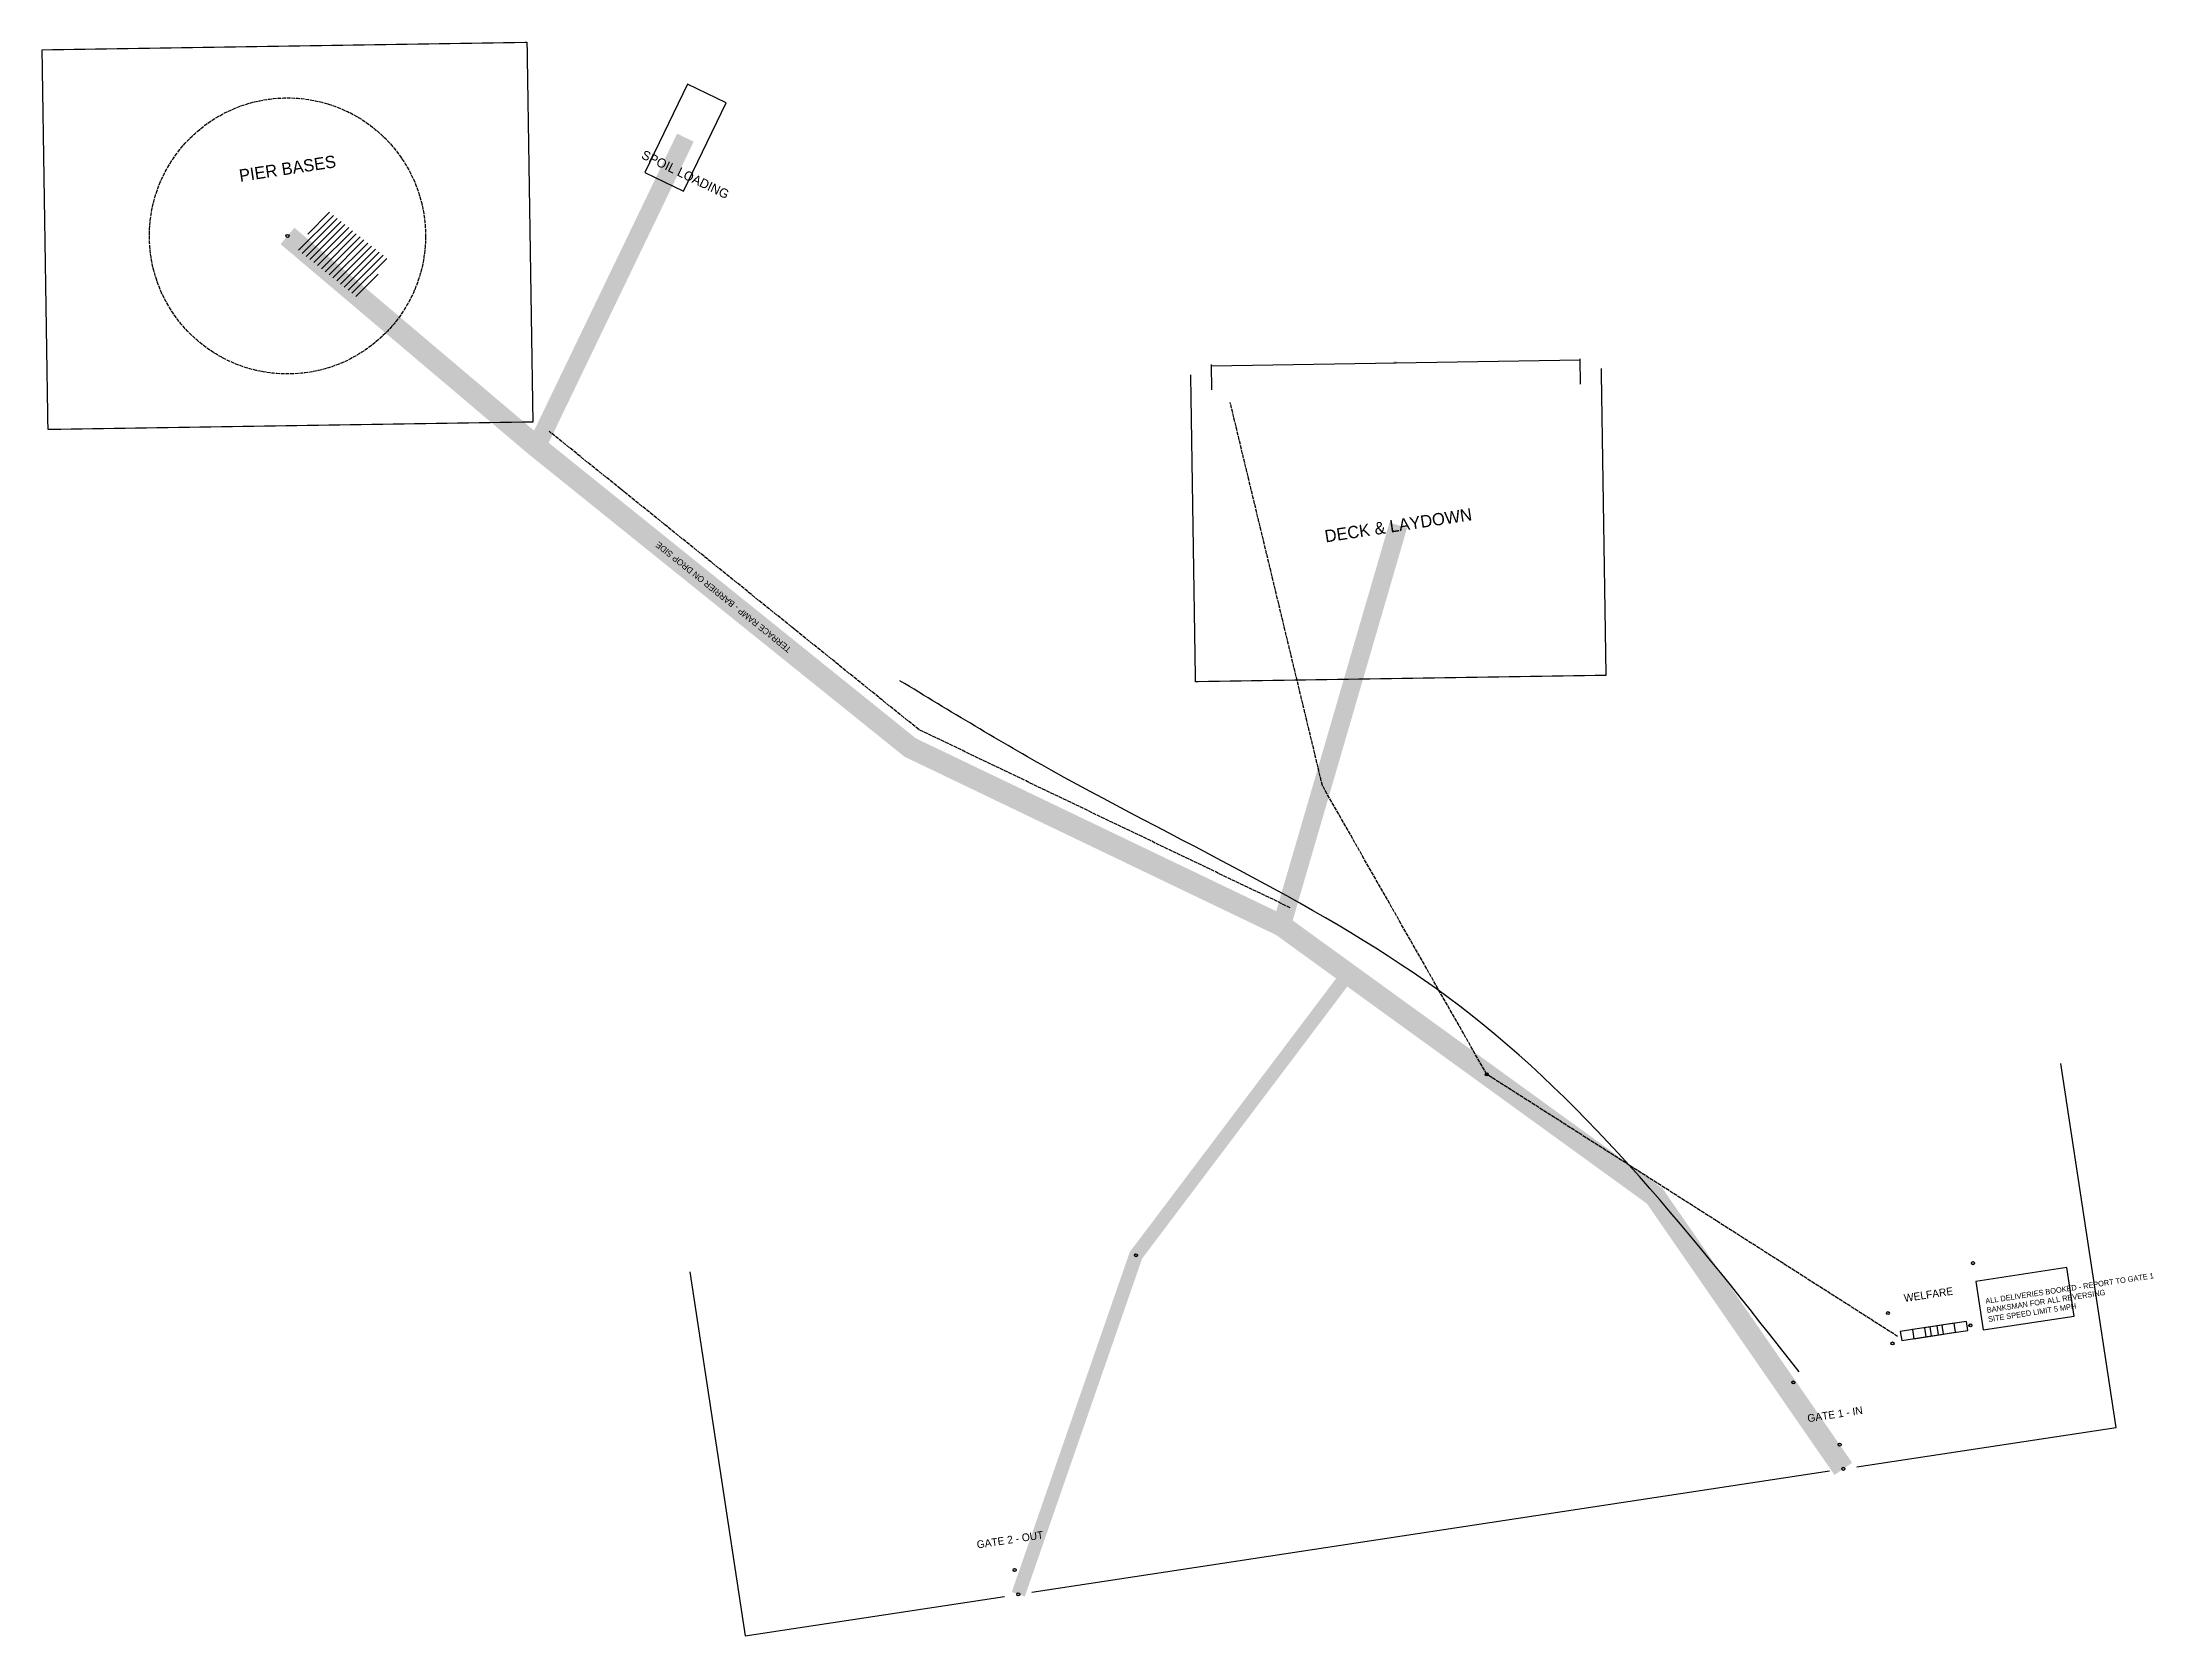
# Model space of a CAD drawing. Header units: metres. Extents: x 475292 to 475981, y 305566 to 306085.
import ezdxf
from ezdxf.enums import TextEntityAlignment as Align

# ---------------------------------------------------------------- set-up
doc = ezdxf.new("R2010")
doc.units = ezdxf.units.M
doc.linetypes.add('DASHED', pattern=[1.524, 1.27, -0.254])
doc.linetypes.add('FENCE', pattern=[3.5, 3.4, -0.1])
for name, color, linetype in [('C-BARRIER-RW', 1, 'DASHED'), ('C-CRANE-RADIUS', 1, 'DASHED'), ('C-DIMS', 2, 'CONTINUOUS'), ('C-DRAINAGE', 4, 'Continuous'), ('C-EXCLUSION', 1, 'CONTINUOUS'), ('C-HAUL-ONEWAY', 30, 'CONTINUOUS'), ('C-HAUL-ROAD', 30, 'CONTINUOUS'), ('C-HERAS', 8, 'FENCE'), ('C-HOARDING', 5, 'CONTINUOUS'), ('C-LOADING', 40, 'CONTINUOUS'), ('C-PARKING', 160, 'CONTINUOUS'), ('C-PEDESTRIAN', 3, 'DASHED'), ('C-SYMBOLS', 7, 'CONTINUOUS'), ('C-TEXT', 7, 'CONTINUOUS'), ('C-WELFARE', 140, 'CONTINUOUS')]:
    doc.layers.add(name, color=color, linetype=linetype)
doc.styles.add('OpenSansCondensed-Light', font='OpenSansCondensed-Light.ttf')
doc.dimstyles.new('EZDXF', dxfattribs={"dimtxt": 0.25, "dimasz": 0.175, "dimexe": 0.375, "dimexo": 0.125, "dimgap": 0.1, "dimtad": 1, "dimlfac": 100, "dimzin": 12, "dimdsep": 46, "dimtxsty": 'OpenSansCondensed-Light', "dimblk": 'ARCHTICK', "dimcen": 2.5, "dimazin": 3, "dimtfac": 0.5, "dimtmove": 2, "dimatfit": 3})

# ---------------------------------------------------------------- blocks, each defined once
blk = doc.blocks.new('GATE')
blk.add_circle((0, 0), 0.5)
blk.add_text('GA', height=0.4).set_placement((0, 0), align=Align.MIDDLE_CENTER)
blk = doc.blocks.new('MARSHAL')
blk.add_circle((0, 0), 0.5)
blk.add_text('MA', height=0.4).set_placement((0, 0), align=Align.MIDDLE_CENTER)
blk = doc.blocks.new('SPEED_5')
blk.add_circle((0, 0), 0.5)
blk.add_text('SP', height=0.4).set_placement((0, 0), align=Align.MIDDLE_CENTER)
blk = doc.blocks.new('WHEEL_WASH')
blk.add_circle((0, 0), 0.5)
blk.add_text('WH', height=0.4).set_placement((0, 0), align=Align.MIDDLE_CENTER)
blk = doc.blocks.new('MOBILE_CRANE')
blk.add_circle((0, 0), 0.5)
blk.add_text('MO', height=0.4).set_placement((0, 0), align=Align.MIDDLE_CENTER)
blk = doc.blocks.new('FIRST_AID')
blk.add_circle((0, 0), 0.5)
blk.add_text('FI', height=0.4).set_placement((0, 0), align=Align.MIDDLE_CENTER)
blk = doc.blocks.new('FIRE_POINT')
blk.add_circle((0, 0), 0.5)
blk.add_text('FI', height=0.4).set_placement((0, 0), align=Align.MIDDLE_CENTER)
blk = doc.blocks.new('TOILETS')
blk.add_circle((0, 0), 0.5)
blk.add_text('TO', height=0.4).set_placement((0, 0), align=Align.MIDDLE_CENTER)
blk = doc.blocks.new('ASSEMBLY')
blk.add_circle((0, 0), 0.5)
blk.add_text('AS', height=0.4).set_placement((0, 0), align=Align.MIDDLE_CENTER)
blk = doc.blocks.new('PED_CROSSING')
blk.add_circle((0, 0), 0.5)
blk.add_text('PE', height=0.4).set_placement((0, 0), align=Align.MIDDLE_CENTER)
blk = doc.blocks.new('_ARCHTICK')
at = {"color": 0, "linetype": 'BYBLOCK', "const_width": 0.15}
blk.add_lwpolyline([(-0.5, -0.5), (0.5, 0.5)], dxfattribs=at)

msp = doc.modelspace()

# ---------------------------------------------------------------- hatches: boundary and pattern name
at = {"layer": 'C-EXCLUSION'}
h = msp.add_hatch(dxfattribs=at)
h.set_pattern_fill('ANSI31', scale=0.5)
h.paths.add_polyline_path([(475405.493, 306014.045), (475385.24, 306030.349), (475375.207, 306017.885), (475395.46, 306001.581)])

# ---------------------------------------------------------------- linework, layer by layer
at = {"layer": 'C-BARRIER-RW'}
msp.add_lwpolyline([(475699.206, 305802.977), (475578.117, 305861.07), (475457.611, 305958.3)], dxfattribs=at)
at = {"layer": 'C-CRANE-RADIUS'}
msp.add_circle((475372.35, 306021.965), 45, dxfattribs=at)
at = {"layer": 'C-DRAINAGE'}
msp.add_spline([(475865.097, 305651.684), (475754.5, 305770.853), (475621.336, 305847.791), (475571.998, 305876.96)], degree=3, dxfattribs=at)
at = {"layer": 'C-HAUL-ONEWAY', "const_width": 4.5}
msp.add_lwpolyline([(475818.019, 305708.996), (475717.626, 305780.758), (475648.925, 305689.686), (475610.571, 305579.169)], dxfattribs=at)
at = {"layer": 'C-HAUL-ROAD'}
for points, const_width in [([(475453.535, 305953.237), (475502.055, 306054.008)], 6), ([(475879.496, 305620.055), (475818.019, 305708.996), (475696.394, 305797.117), (475575.305, 305855.21), (475453.535, 305953.237), (475372.35, 306021.965)], 7), ([(475696.394, 305797.117), (475734.434, 305927.657)], 6)]:
    msp.add_lwpolyline(points, dxfattribs=dict(at, const_width=const_width))
at = {"layer": 'C-HERAS'}
msp.add_lwpolyline([(475292.403, 306082.673), (475450.387, 306085.111), (475452.299, 305961.258), (475294.312, 305958.819)], close=True, dxfattribs=at)
msp.add_lwpolyline([(475800.53, 305978.712), (475802.082, 305878.675), (475668.337, 305876.602), (475666.787, 305976.639)], dxfattribs=at)
at = {"layer": 'C-HOARDING'}
for points in [[(475883.945, 305620.731), (475968.474, 305633.583), (475950.437, 305752.22)], [(475503.556, 305684.278), (475521.593, 305565.641), (475606.122, 305578.493)], [(475615.02, 305579.845), (475875.047, 305619.379)]]:
    msp.add_lwpolyline(points, dxfattribs=at)
at = {"layer": 'C-LOADING'}
msp.add_lwpolyline([(475501.421, 306036.555), (475515.303, 306065.387), (475502.689, 306071.461), (475488.807, 306042.629)], close=True, dxfattribs=at)
at = {"layer": 'C-PARKING'}
msp.add_lwpolyline([(475925.107, 305665.357), (475954.766, 305669.866), (475952.361, 305685.685), (475922.702, 305681.175)], close=True, dxfattribs=at)
at = {"layer": 'C-PEDESTRIAN'}
msp.add_lwpolyline([(475897.211, 305663.208), (475763.288, 305748.65), (475709.708, 305842.806), (475679.659, 305967.663)], dxfattribs=at)
at = {"layer": 'C-WELFARE'}
for points in [[(475912.167, 305663.965), (475911.716, 305666.93), (475902.028, 305665.457), (475902.479, 305662.492)], [(475916.122, 305664.566), (475915.671, 305667.532), (475905.982, 305666.059), (475906.433, 305663.093)], [(475920.076, 305665.167), (475919.625, 305668.133), (475909.937, 305666.66), (475910.388, 305663.694)], [(475908.213, 305663.363), (475907.762, 305666.329), (475898.073, 305664.856), (475898.524, 305661.89)]]:
    msp.add_lwpolyline(points, close=True, dxfattribs=at)

# ---------------------------------------------------------------- block references
at = {"layer": 'C-SYMBOLS'}
for name, p, rotation in [('MOBILE_CRANE', (475372.35, 306021.965), 0.8840066562372121), ('PED_CROSSING', (475763.288, 305748.65), 234.07553123799886), ('WHEEL_WASH', (475648.925, 305689.686), -217.02941184363988), ('SPEED_5', (475863.225, 305648.222), 8.644760059721362), ('MARSHAL', (475878.294, 305627.964), 8.644760059721362), ('GATE', (475879.496, 305620.055), 8.644760059721362), ('MARSHAL', (475609.369, 305587.078), 8.644760059721362), ('GATE', (475610.571, 305579.169), 8.644760059721362)]:
    msp.add_blockref(name, p, dxfattribs=dict(at, rotation=rotation))
for name, p in [('ASSEMBLY', (475921.80023, 305687.10706)), ('FIRST_AID', (475894.03129, 305670.81645)), ('TOILETS', (475920.93838, 305666.81534)), ('FIRE_POINT', (475895.53437, 305660.93006))]:
    msp.add_blockref(name, p, dxfattribs=at)

# ---------------------------------------------------------------- texts
at = {"layer": 'C-TEXT'}
for s, height, rotation, p in [('PIER BASES', 4, 8.64476006, (475372.35, 306043.965)), ('SPOIL LOADING', 3, -25.7102444, (475502.055, 306042.008)), ('DECK & LAYDOWN', 4, 8.64476006, (475734.434, 305927.657)), ('TERRACE RAMP - BARRIER ON DROP SIDE', 2, 141.16532121, (475514.42, 305904.224)), ('WELFARE', 2.5, 8.64476006, (475907.27101, 305676.87532)), ('GATE 1 - IN', 2.5, 8.64476006, (475876.79, 305637.851)), ('GATE 2 - OUT', 2.5, 8.64476006, (475607.865, 305596.965))]:
    msp.add_text(s, height=height, rotation=rotation, dxfattribs=at).set_placement(p, align=Align.MIDDLE_CENTER)
at = {"layer": 'C-TEXT', "insert": (475925.668, 305675.627), "char_height": 1.8, "attachment_point": 1, "rotation": 8.64476006}
msp.add_mtext('ALL DELIVERIES BOOKED - REPORT TO GATE 1\\PBANKSMAN FOR ALL REVERSING\\PSITE SPEED LIMIT 5 MPH', dxfattribs=at)

# ---------------------------------------------------------------- dimensions: what is measured, and where the dimension line sits
at = {"layer": 'C-DIMS'}
msp.add_linear_dim(base=(475673.53498, 305979.66204), p1=(475673.659, 305971.663), p2=(475793.816, 305973.526), angle=0.88828354, dimstyle='EZDXF', dxfattribs=at).render()

doc.saveas('drawing.dxf')
